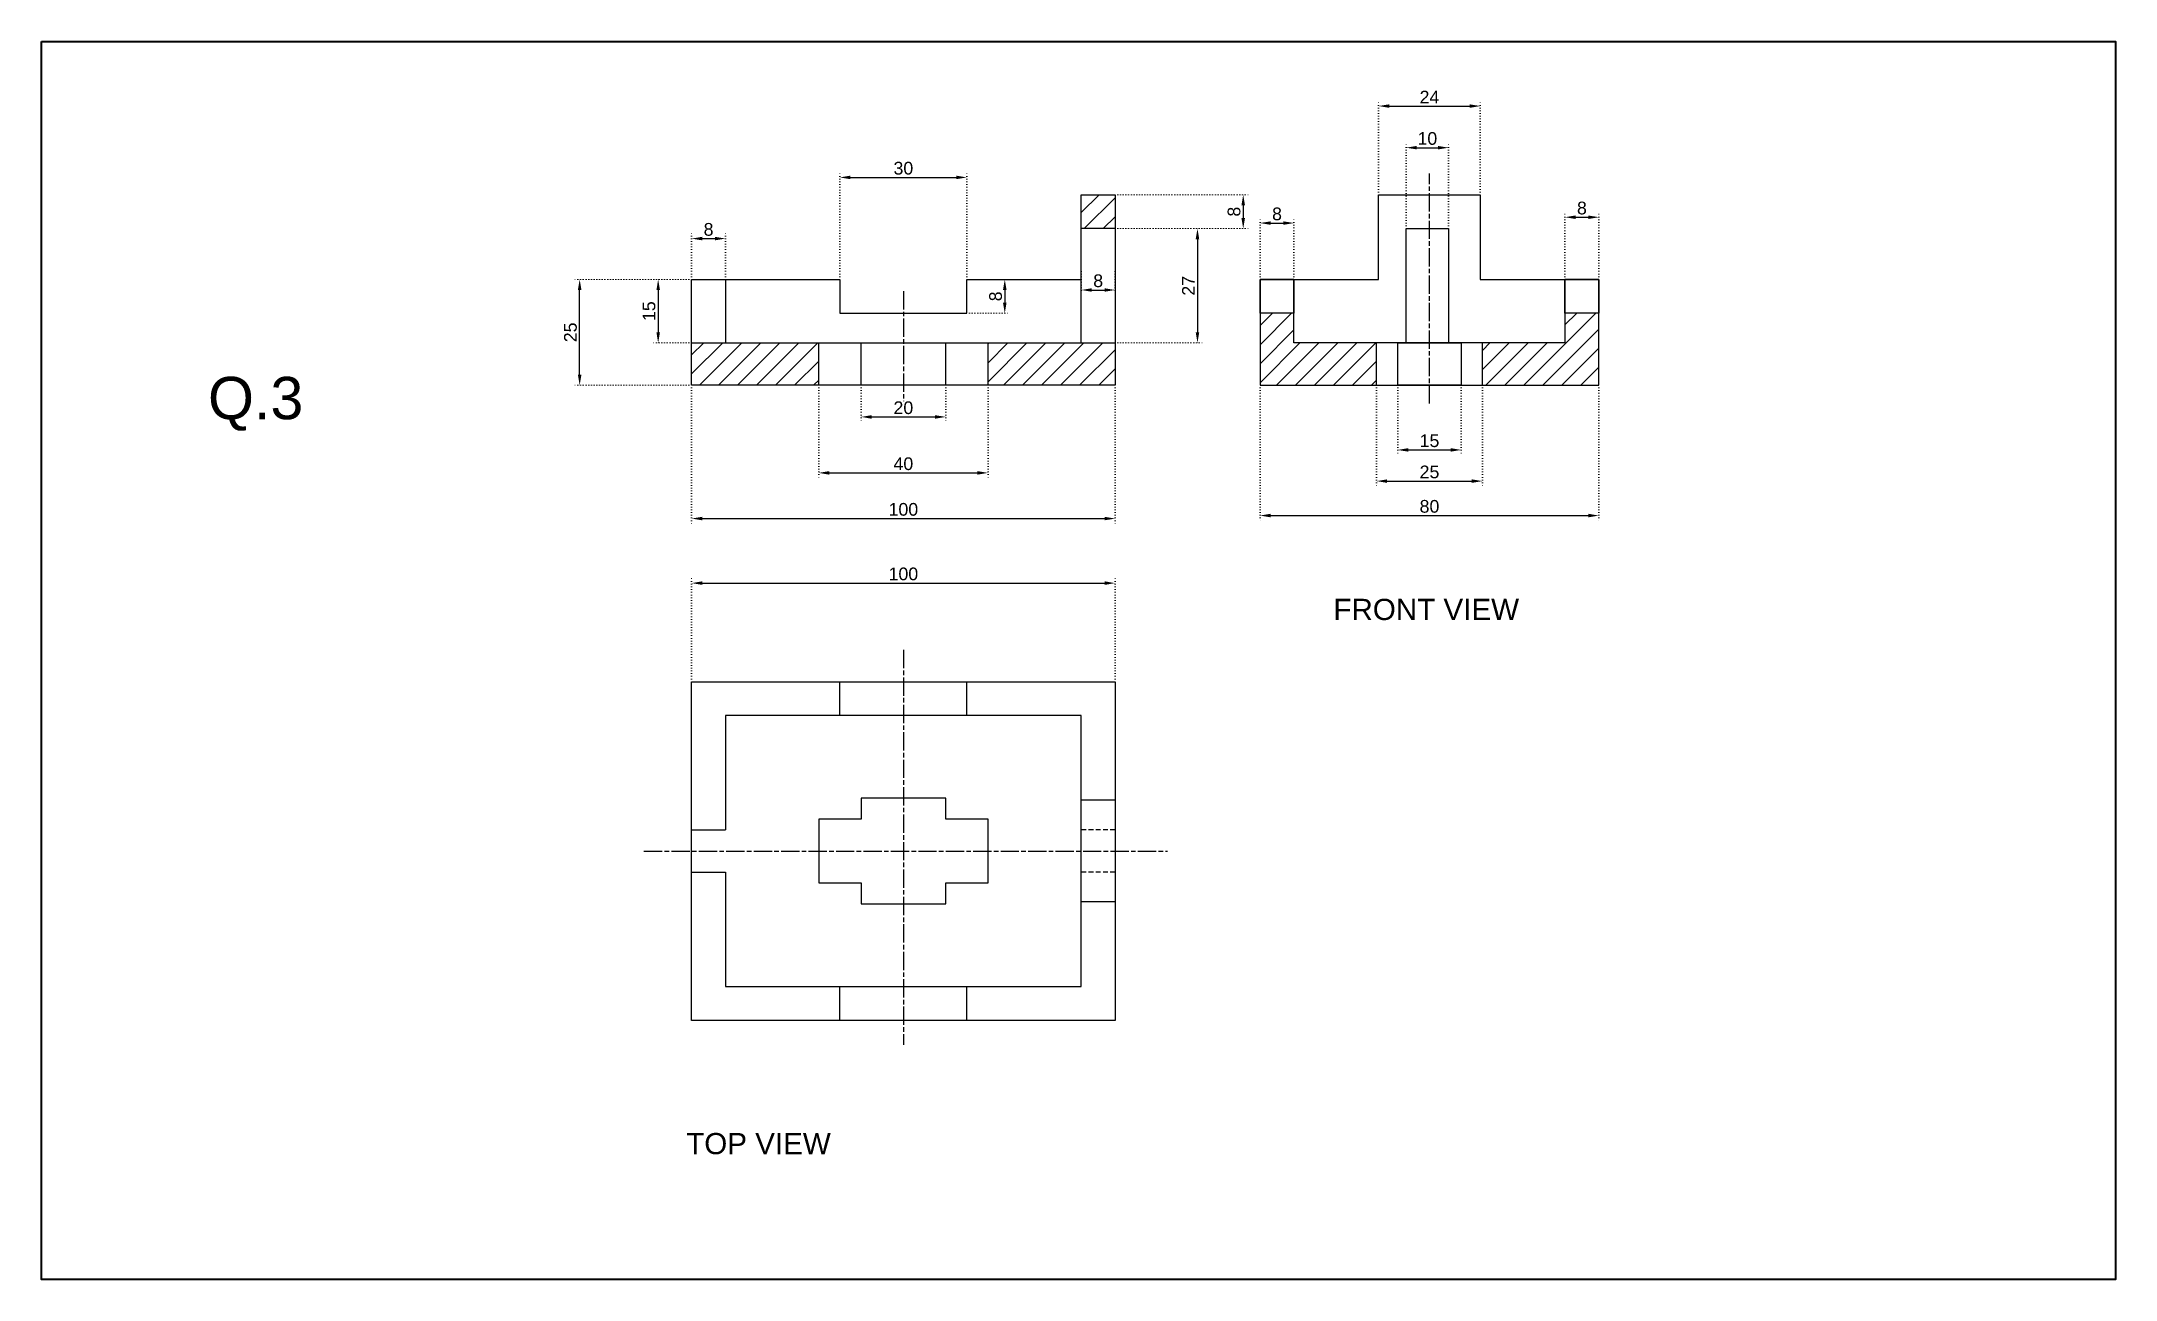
# Model space of a CAD drawing. Header units: millimetres. Extents: x 895 to 1985, y 570 to 1298.
# Drawn here: x 963.9 to 1453.6, y 570.2 to 862.6 of the extents above; entities that cross this region are included whole.
import ezdxf

# ---------------------------------------------------------------- set-up
doc = ezdxf.new("R2010")
doc.units = ezdxf.units.MM
doc.header["$LTSCALE"] = 0.18
for name, pattern in [('ACAD_ISO07W100', [3, 0, -3]), ('ACAD_ISO08W100', [36, 24, -3, 6, -3]), ('HIDDEN', [9.525, 6.35, -3.175])]:
    doc.linetypes.add(name, pattern=pattern)
for name, color, linetype in [('DotDash', 7, 'HIDDEN'), ('Dotted1', 7, 'Continuous'), ('UseNow', 7, 'ACAD_ISO08W100')]:
    doc.layers.add(name, color=color, linetype=linetype)
doc.layers.add('Layer1', color=7, linetype='ACAD_ISO08W100', lineweight=25)
doc.layers.add('rectangle', color=7, linetype='Continuous', lineweight=50)
doc.styles.get("Standard").update_dxf_attribs({"font": 'arial.ttf'})
doc.dimstyles.new('ISO-25', dxfattribs={"dimtxt": 3, "dimasz": 2.5, "dimexe": 1.25, "dimexo": 0.625, "dimtad": 1, "dimtxsty": 'Standard', "dimcen": 2.5, "dimclrd": 3, "dimclre": 2, "dimadec": 0, "dimazin": 0, "dimtfac": 1, "dimtmove": 0, "dimatfit": 3, "dimfxl": 1, "dimlwd": 25, "dimlwe": 20, "dimarcsym": 0})

msp = doc.modelspace()

# ---------------------------------------------------------------- texts
at = {"lineweight": 25, "char_height": 5, "attachment_point": 1}
for s, width, insert in [('FRONT VIEW', 75.5274947, (1268.93337, 730.99794)), ('TOP VIEW', 65.2483923, (1116.10937, 604.84614))]:
    msp.add_mtext_dynamic_manual_height_columns(s, width=width, gutter_width=12.5, heights=[0], dxfattribs=dict(at, insert=insert))
at = {"layer": 'DotDash', "insert": (1003.18932, 783.41712), "char_height": 10, "attachment_point": 1}
msp.add_mtext_dynamic_manual_height_columns('Q.3', width=74.1852468, gutter_width=12.5, heights=[0], dxfattribs=at)

# ---------------------------------------------------------------- blocks, each defined once
blk = doc.blocks.new('*D17')
at = {"layer": 'Defpoints', "color": 0, "linetype": 'ACAD_ISO07W100', "lineweight": 25, "transparency": 16777216}
for p in [(1117.39, 781.43), (1217.39, 781.43), (1217.39, 749.95)]:
    blk.add_point(p, dxfattribs=at)
at = {"layer": 'Dotted1', "color": 2, "linetype": 'ACAD_ISO07W100', "lineweight": 20, "transparency": 16777216}
for p, q in [((1117.39, 780.81), (1117.39, 748.7)), ((1217.39, 780.81), (1217.39, 748.7))]:
    blk.add_line(p, q, dxfattribs=at)
at = {"layer": 'Dotted1', "color": 3, "linetype": 'Continuous', "lineweight": 25, "transparency": 16777216}
blk.add_line((1119.89, 749.95), (1214.89, 749.95), dxfattribs=at)
at = {"layer": 'Dotted1', "color": 3, "linetype": 'ACAD_ISO07W100', "lineweight": 25, "transparency": 16777216}
for points in [[(1119.89, 750.37), (1119.89, 749.54), (1117.39, 749.95)], [(1214.89, 750.37), (1214.89, 749.54), (1217.39, 749.95)]]:
    blk.add_solid(points, dxfattribs=at)
at = {"layer": 'Dotted1', "color": 0, "linetype": 'ACAD_ISO07W100', "transparency": 16777216, "insert": (1167.39, 752.11), "char_height": 3, "attachment_point": 5}
blk.add_mtext('100', dxfattribs=at)
blk = doc.blocks.new('*D18')
at = {"layer": 'Defpoints', "color": 0, "linetype": 'ACAD_ISO07W100', "lineweight": 25, "transparency": 16777216}
for p in [(1090.95, 806.43), (1117.39, 806.43), (1117.39, 781.43)]:
    blk.add_point(p, dxfattribs=at)
at = {"layer": 'Dotted1', "color": 2, "linetype": 'ACAD_ISO07W100', "lineweight": 20, "transparency": 16777216}
for p, q in [((1116.77, 806.43), (1089.7, 806.43)), ((1116.77, 781.43), (1089.7, 781.43))]:
    blk.add_line(p, q, dxfattribs=at)
at = {"layer": 'Dotted1', "color": 3, "linetype": 'Continuous', "lineweight": 25, "transparency": 16777216}
blk.add_line((1090.95, 783.93), (1090.95, 803.93), dxfattribs=at)
at = {"layer": 'Dotted1', "color": 3, "linetype": 'ACAD_ISO07W100', "lineweight": 25, "transparency": 16777216}
for points in [[(1090.53, 803.93), (1091.37, 803.93), (1090.95, 806.43)], [(1090.53, 783.93), (1091.37, 783.93), (1090.95, 781.43)]]:
    blk.add_solid(points, dxfattribs=at)
at = {"layer": 'Dotted1', "color": 0, "linetype": 'ACAD_ISO07W100', "transparency": 16777216, "insert": (1088.79, 793.93), "char_height": 3, "attachment_point": 5, "rotation": 90}
blk.add_mtext('25', dxfattribs=at)
blk = doc.blocks.new('*D19')
at = {"layer": 'Defpoints', "color": 0, "linetype": 'ACAD_ISO07W100', "lineweight": 25, "transparency": 16777216}
for p in [(1117.39, 806.43), (1109.49, 791.43), (1117.39, 791.43)]:
    blk.add_point(p, dxfattribs=at)
at = {"layer": 'Dotted1', "color": 2, "linetype": 'ACAD_ISO07W100', "lineweight": 20, "transparency": 16777216}
for p, q in [((1116.77, 806.43), (1108.24, 806.43)), ((1116.77, 791.43), (1108.24, 791.43))]:
    blk.add_line(p, q, dxfattribs=at)
at = {"layer": 'Dotted1', "color": 3, "linetype": 'Continuous', "lineweight": 25, "transparency": 16777216}
blk.add_line((1109.49, 803.93), (1109.49, 793.93), dxfattribs=at)
at = {"layer": 'Dotted1', "color": 3, "linetype": 'ACAD_ISO07W100', "lineweight": 25, "transparency": 16777216}
for points in [[(1109.08, 803.93), (1109.91, 803.93), (1109.49, 806.43)], [(1109.08, 793.93), (1109.91, 793.93), (1109.49, 791.43)]]:
    blk.add_solid(points, dxfattribs=at)
at = {"layer": 'Dotted1', "color": 0, "linetype": 'ACAD_ISO07W100', "transparency": 16777216, "insert": (1107.34, 798.93), "char_height": 3, "attachment_point": 5, "rotation": 90}
blk.add_mtext('15', dxfattribs=at)
blk = doc.blocks.new('*D20')
at = {"layer": 'Defpoints', "color": 0, "linetype": 'ACAD_ISO07W100', "lineweight": 25, "transparency": 16777216}
for p in [(1125.39, 816.07), (1117.39, 806.43), (1125.39, 806.43)]:
    blk.add_point(p, dxfattribs=at)
at = {"layer": 'Dotted1', "color": 2, "linetype": 'ACAD_ISO07W100', "lineweight": 20, "transparency": 16777216}
for p, q in [((1117.39, 807.06), (1117.39, 817.32)), ((1125.39, 807.06), (1125.39, 817.32))]:
    blk.add_line(p, q, dxfattribs=at)
at = {"layer": 'Dotted1', "color": 3, "linetype": 'Continuous', "lineweight": 25, "transparency": 16777216}
blk.add_line((1119.89, 816.07), (1122.89, 816.07), dxfattribs=at)
at = {"layer": 'Dotted1', "color": 3, "linetype": 'ACAD_ISO07W100', "lineweight": 25, "transparency": 16777216}
for points in [[(1119.89, 816.49), (1119.89, 815.66), (1117.39, 816.07)], [(1122.89, 816.49), (1122.89, 815.66), (1125.39, 816.07)]]:
    blk.add_solid(points, dxfattribs=at)
at = {"layer": 'Dotted1', "color": 0, "linetype": 'ACAD_ISO07W100', "transparency": 16777216, "insert": (1121.39, 818.23), "char_height": 3, "attachment_point": 5}
blk.add_mtext('8', dxfattribs=at)
blk = doc.blocks.new('*D21')
at = {"layer": 'Defpoints', "color": 0, "linetype": 'ACAD_ISO07W100', "lineweight": 25, "transparency": 16777216}
for p in [(1147.39, 781.43), (1187.39, 781.43), (1187.39, 760.74)]:
    blk.add_point(p, dxfattribs=at)
at = {"layer": 'Dotted1', "color": 2, "linetype": 'ACAD_ISO07W100', "lineweight": 20, "transparency": 16777216}
for p, q in [((1147.39, 780.81), (1147.39, 759.49)), ((1187.39, 780.81), (1187.39, 759.49))]:
    blk.add_line(p, q, dxfattribs=at)
at = {"layer": 'Dotted1', "color": 3, "linetype": 'Continuous', "lineweight": 25, "transparency": 16777216}
blk.add_line((1149.89, 760.74), (1184.89, 760.74), dxfattribs=at)
at = {"layer": 'Dotted1', "color": 3, "linetype": 'ACAD_ISO07W100', "lineweight": 25, "transparency": 16777216}
for points in [[(1149.89, 761.15), (1149.89, 760.32), (1147.39, 760.74)], [(1184.89, 761.15), (1184.89, 760.32), (1187.39, 760.74)]]:
    blk.add_solid(points, dxfattribs=at)
at = {"layer": 'Dotted1', "color": 0, "linetype": 'ACAD_ISO07W100', "transparency": 16777216, "insert": (1167.39, 762.89), "char_height": 3, "attachment_point": 5}
blk.add_mtext('40', dxfattribs=at)
blk = doc.blocks.new('*D22')
at = {"layer": 'Defpoints', "color": 0, "linetype": 'ACAD_ISO07W100', "lineweight": 25, "transparency": 16777216}
for p in [(1157.39, 781.43), (1177.39, 781.43), (1177.39, 773.96)]:
    blk.add_point(p, dxfattribs=at)
at = {"layer": 'Dotted1', "color": 2, "linetype": 'ACAD_ISO07W100', "lineweight": 20, "transparency": 16777216}
for p, q in [((1157.39, 780.81), (1157.39, 772.71)), ((1177.39, 780.81), (1177.39, 772.71))]:
    blk.add_line(p, q, dxfattribs=at)
at = {"layer": 'Dotted1', "color": 3, "linetype": 'Continuous', "lineweight": 25, "transparency": 16777216}
blk.add_line((1159.89, 773.96), (1174.89, 773.96), dxfattribs=at)
at = {"layer": 'Dotted1', "color": 3, "linetype": 'ACAD_ISO07W100', "lineweight": 25, "transparency": 16777216}
for points in [[(1159.89, 774.37), (1159.89, 773.54), (1157.39, 773.96)], [(1174.89, 774.37), (1174.89, 773.54), (1177.39, 773.96)]]:
    blk.add_solid(points, dxfattribs=at)
at = {"layer": 'Dotted1', "color": 0, "linetype": 'ACAD_ISO07W100', "transparency": 16777216, "insert": (1167.39, 776.11), "char_height": 3, "attachment_point": 5}
blk.add_mtext('20', dxfattribs=at)
blk = doc.blocks.new('*D23')
at = {"layer": 'Defpoints', "color": 0, "linetype": 'ACAD_ISO07W100', "lineweight": 25, "transparency": 16777216}
for p in [(1182.39, 830.52), (1152.39, 806.43), (1182.39, 806.43)]:
    blk.add_point(p, dxfattribs=at)
at = {"layer": 'Dotted1', "color": 2, "linetype": 'ACAD_ISO07W100', "lineweight": 20, "transparency": 16777216}
for p, q in [((1152.39, 807.06), (1152.39, 831.77)), ((1182.39, 807.06), (1182.39, 831.77))]:
    blk.add_line(p, q, dxfattribs=at)
at = {"layer": 'Dotted1', "color": 3, "linetype": 'Continuous', "lineweight": 25, "transparency": 16777216}
blk.add_line((1154.89, 830.52), (1179.89, 830.52), dxfattribs=at)
at = {"layer": 'Dotted1', "color": 3, "linetype": 'ACAD_ISO07W100', "lineweight": 25, "transparency": 16777216}
for points in [[(1154.89, 830.94), (1154.89, 830.1), (1152.39, 830.52)], [(1179.89, 830.94), (1179.89, 830.1), (1182.39, 830.52)]]:
    blk.add_solid(points, dxfattribs=at)
at = {"layer": 'Dotted1', "color": 0, "linetype": 'ACAD_ISO07W100', "transparency": 16777216, "insert": (1167.39, 832.68), "char_height": 3, "attachment_point": 5}
blk.add_mtext('30', dxfattribs=at)
blk = doc.blocks.new('*D24')
at = {"layer": 'Defpoints', "color": 0, "linetype": 'ACAD_ISO07W100', "lineweight": 25, "transparency": 16777216}
for p in [(1209.39, 808.93), (1217.39, 808.93), (1217.39, 803.93)]:
    blk.add_point(p, dxfattribs=at)
at = {"layer": 'Dotted1', "color": 2, "linetype": 'ACAD_ISO07W100', "lineweight": 20, "transparency": 16777216}
for p, q in [((1209.39, 808.31), (1209.39, 802.68)), ((1217.39, 808.31), (1217.39, 802.68))]:
    blk.add_line(p, q, dxfattribs=at)
at = {"layer": 'Dotted1', "color": 3, "linetype": 'Continuous', "lineweight": 25, "transparency": 16777216}
blk.add_line((1211.89, 803.93), (1214.89, 803.93), dxfattribs=at)
at = {"layer": 'Dotted1', "color": 3, "linetype": 'ACAD_ISO07W100', "lineweight": 25, "transparency": 16777216}
for points in [[(1211.89, 804.35), (1211.89, 803.52), (1209.39, 803.93)], [(1214.89, 804.35), (1214.89, 803.52), (1217.39, 803.93)]]:
    blk.add_solid(points, dxfattribs=at)
at = {"layer": 'Dotted1', "color": 0, "linetype": 'ACAD_ISO07W100', "transparency": 16777216, "insert": (1213.39, 806.09), "char_height": 3, "attachment_point": 5}
blk.add_mtext('8', dxfattribs=at)
blk = doc.blocks.new('*D25')
at = {"layer": 'Defpoints', "color": 0, "linetype": 'ACAD_ISO07W100', "lineweight": 25, "transparency": 16777216}
for p in [(1182.39, 806.43), (1182.39, 798.43), (1191.34, 798.43)]:
    blk.add_point(p, dxfattribs=at)
at = {"layer": 'Dotted1', "color": 2, "linetype": 'ACAD_ISO07W100', "lineweight": 20, "transparency": 16777216}
for p, q in [((1183.02, 806.43), (1192.59, 806.43)), ((1183.02, 798.43), (1192.59, 798.43))]:
    blk.add_line(p, q, dxfattribs=at)
at = {"layer": 'Dotted1', "color": 3, "linetype": 'Continuous', "lineweight": 25, "transparency": 16777216}
blk.add_line((1191.34, 803.93), (1191.34, 800.93), dxfattribs=at)
at = {"layer": 'Dotted1', "color": 3, "linetype": 'ACAD_ISO07W100', "lineweight": 25, "transparency": 16777216}
for points in [[(1190.92, 803.93), (1191.76, 803.93), (1191.34, 806.43)], [(1190.92, 800.93), (1191.76, 800.93), (1191.34, 798.43)]]:
    blk.add_solid(points, dxfattribs=at)
at = {"layer": 'Dotted1', "color": 0, "linetype": 'ACAD_ISO07W100', "transparency": 16777216, "insert": (1189.18, 802.43), "char_height": 3, "attachment_point": 5, "rotation": 90}
blk.add_mtext('8', dxfattribs=at)
blk = doc.blocks.new('*D26')
at = {"layer": 'Defpoints', "color": 0, "linetype": 'ACAD_ISO07W100', "lineweight": 25, "transparency": 16777216}
for p in [(1217.39, 818.43), (1217.39, 791.43), (1236.84, 791.43)]:
    blk.add_point(p, dxfattribs=at)
at = {"layer": 'Dotted1', "color": 2, "linetype": 'ACAD_ISO07W100', "lineweight": 20, "transparency": 16777216}
for p, q in [((1218.02, 818.43), (1238.09, 818.43)), ((1218.02, 791.43), (1238.09, 791.43))]:
    blk.add_line(p, q, dxfattribs=at)
at = {"layer": 'Dotted1', "color": 3, "linetype": 'Continuous', "lineweight": 25, "transparency": 16777216}
blk.add_line((1236.84, 815.93), (1236.84, 793.93), dxfattribs=at)
at = {"layer": 'Dotted1', "color": 3, "linetype": 'ACAD_ISO07W100', "lineweight": 25, "transparency": 16777216}
for points in [[(1236.42, 815.93), (1237.25, 815.93), (1236.84, 818.43)], [(1236.42, 793.93), (1237.25, 793.93), (1236.84, 791.43)]]:
    blk.add_solid(points, dxfattribs=at)
at = {"layer": 'Dotted1', "color": 0, "linetype": 'ACAD_ISO07W100', "transparency": 16777216, "insert": (1234.7, 804.93), "char_height": 3, "attachment_point": 5, "rotation": 90}
blk.add_mtext('27', dxfattribs=at)
blk = doc.blocks.new('*D27')
at = {"layer": 'Defpoints', "color": 0, "linetype": 'ACAD_ISO07W100', "lineweight": 25, "transparency": 16777216}
for p in [(1217.39, 826.43), (1217.39, 818.43), (1247.64, 818.43)]:
    blk.add_point(p, dxfattribs=at)
at = {"layer": 'Dotted1', "color": 2, "linetype": 'ACAD_ISO07W100', "lineweight": 20, "transparency": 16777216}
for p, q in [((1218.02, 826.43), (1248.89, 826.43)), ((1218.02, 818.43), (1248.89, 818.43))]:
    blk.add_line(p, q, dxfattribs=at)
at = {"layer": 'Dotted1', "color": 3, "linetype": 'Continuous', "lineweight": 25, "transparency": 16777216}
blk.add_line((1247.64, 823.93), (1247.64, 820.93), dxfattribs=at)
at = {"layer": 'Dotted1', "color": 3, "linetype": 'ACAD_ISO07W100', "lineweight": 25, "transparency": 16777216}
for points in [[(1247.22, 823.93), (1248.06, 823.93), (1247.64, 826.43)], [(1247.22, 820.93), (1248.06, 820.93), (1247.64, 818.43)]]:
    blk.add_solid(points, dxfattribs=at)
at = {"layer": 'Dotted1', "color": 0, "linetype": 'ACAD_ISO07W100', "transparency": 16777216, "insert": (1245.48, 822.43), "char_height": 3, "attachment_point": 5, "rotation": 90}
blk.add_mtext('8', dxfattribs=at)
blk = doc.blocks.new('*D28')
at = {"layer": 'Defpoints', "color": 0, "linetype": 'ACAD_ISO07W100', "lineweight": 25, "transparency": 16777216}
for p in [(1251.62, 781.43), (1331.62, 781.43), (1331.62, 750.66)]:
    blk.add_point(p, dxfattribs=at)
at = {"layer": 'Dotted1', "color": 2, "linetype": 'ACAD_ISO07W100', "lineweight": 20, "transparency": 16777216}
for p, q in [((1251.62, 780.81), (1251.62, 749.41)), ((1331.62, 780.81), (1331.62, 749.41))]:
    blk.add_line(p, q, dxfattribs=at)
at = {"layer": 'Dotted1', "color": 3, "linetype": 'Continuous', "lineweight": 25, "transparency": 16777216}
blk.add_line((1254.12, 750.66), (1329.12, 750.66), dxfattribs=at)
at = {"layer": 'Dotted1', "color": 3, "linetype": 'ACAD_ISO07W100', "lineweight": 25, "transparency": 16777216}
for points in [[(1254.12, 751.08), (1254.12, 750.24), (1251.62, 750.66)], [(1329.12, 751.08), (1329.12, 750.24), (1331.62, 750.66)]]:
    blk.add_solid(points, dxfattribs=at)
at = {"layer": 'Dotted1', "color": 0, "linetype": 'ACAD_ISO07W100', "transparency": 16777216, "insert": (1291.62, 752.82), "char_height": 3, "attachment_point": 5}
blk.add_mtext('80', dxfattribs=at)
blk = doc.blocks.new('*D29')
at = {"layer": 'Defpoints', "color": 0, "linetype": 'ACAD_ISO07W100', "lineweight": 25, "transparency": 16777216}
for p in [(1279.12, 781.43), (1304.12, 781.43), (1304.12, 758.8)]:
    blk.add_point(p, dxfattribs=at)
at = {"layer": 'Dotted1', "color": 2, "linetype": 'ACAD_ISO07W100', "lineweight": 20, "transparency": 16777216}
for p, q in [((1279.12, 780.81), (1279.12, 757.55)), ((1304.12, 780.81), (1304.12, 757.55))]:
    blk.add_line(p, q, dxfattribs=at)
at = {"layer": 'Dotted1', "color": 3, "linetype": 'Continuous', "lineweight": 25, "transparency": 16777216}
blk.add_line((1281.62, 758.8), (1301.62, 758.8), dxfattribs=at)
at = {"layer": 'Dotted1', "color": 3, "linetype": 'ACAD_ISO07W100', "lineweight": 25, "transparency": 16777216}
for points in [[(1281.62, 759.21), (1281.62, 758.38), (1279.12, 758.8)], [(1301.62, 759.21), (1301.62, 758.38), (1304.12, 758.8)]]:
    blk.add_solid(points, dxfattribs=at)
at = {"layer": 'Dotted1', "color": 0, "linetype": 'ACAD_ISO07W100', "transparency": 16777216, "insert": (1291.62, 760.95), "char_height": 3, "attachment_point": 5}
blk.add_mtext('25', dxfattribs=at)
blk = doc.blocks.new('*D30')
at = {"layer": 'Defpoints', "color": 0, "linetype": 'ACAD_ISO07W100', "lineweight": 25, "transparency": 16777216}
for p in [(1284.12, 781.43), (1299.12, 781.43), (1299.12, 766.16)]:
    blk.add_point(p, dxfattribs=at)
at = {"layer": 'Dotted1', "color": 2, "linetype": 'ACAD_ISO07W100', "lineweight": 20, "transparency": 16777216}
for p, q in [((1284.12, 780.81), (1284.12, 764.91)), ((1299.12, 780.81), (1299.12, 764.91))]:
    blk.add_line(p, q, dxfattribs=at)
at = {"layer": 'Dotted1', "color": 3, "linetype": 'Continuous', "lineweight": 25, "transparency": 16777216}
blk.add_line((1286.62, 766.16), (1296.62, 766.16), dxfattribs=at)
at = {"layer": 'Dotted1', "color": 3, "linetype": 'ACAD_ISO07W100', "lineweight": 25, "transparency": 16777216}
for points in [[(1286.62, 766.58), (1286.62, 765.75), (1284.12, 766.16)], [(1296.62, 766.58), (1296.62, 765.75), (1299.12, 766.16)]]:
    blk.add_solid(points, dxfattribs=at)
at = {"layer": 'Dotted1', "color": 0, "linetype": 'ACAD_ISO07W100', "transparency": 16777216, "insert": (1291.62, 768.32), "char_height": 3, "attachment_point": 5}
blk.add_mtext('15', dxfattribs=at)
blk = doc.blocks.new('*D31')
at = {"layer": 'Defpoints', "color": 0, "linetype": 'ACAD_ISO07W100', "lineweight": 25, "transparency": 16777216}
for p in [(1259.62, 819.74), (1251.62, 806.43), (1259.62, 806.43)]:
    blk.add_point(p, dxfattribs=at)
at = {"layer": 'Dotted1', "color": 2, "linetype": 'ACAD_ISO07W100', "lineweight": 20, "transparency": 16777216}
for p, q in [((1251.62, 807.06), (1251.62, 820.99)), ((1259.62, 807.06), (1259.62, 820.99))]:
    blk.add_line(p, q, dxfattribs=at)
at = {"layer": 'Dotted1', "color": 3, "linetype": 'Continuous', "lineweight": 25, "transparency": 16777216}
blk.add_line((1254.12, 819.74), (1257.12, 819.74), dxfattribs=at)
at = {"layer": 'Dotted1', "color": 3, "linetype": 'ACAD_ISO07W100', "lineweight": 25, "transparency": 16777216}
for points in [[(1254.12, 820.15), (1254.12, 819.32), (1251.62, 819.74)], [(1257.12, 820.15), (1257.12, 819.32), (1259.62, 819.74)]]:
    blk.add_solid(points, dxfattribs=at)
at = {"layer": 'Dotted1', "color": 0, "linetype": 'ACAD_ISO07W100', "transparency": 16777216, "insert": (1255.62, 821.89), "char_height": 3, "attachment_point": 5}
blk.add_mtext('8', dxfattribs=at)
blk = doc.blocks.new('*D32')
at = {"layer": 'Defpoints', "color": 0, "linetype": 'ACAD_ISO07W100', "lineweight": 25, "transparency": 16777216}
for p in [(1331.62, 821.12), (1323.62, 806.43), (1331.62, 806.43)]:
    blk.add_point(p, dxfattribs=at)
at = {"layer": 'Dotted1', "color": 2, "linetype": 'ACAD_ISO07W100', "lineweight": 20, "transparency": 16777216}
for p, q in [((1323.62, 807.06), (1323.62, 822.37)), ((1331.62, 807.06), (1331.62, 822.37))]:
    blk.add_line(p, q, dxfattribs=at)
at = {"layer": 'Dotted1', "color": 3, "linetype": 'Continuous', "lineweight": 25, "transparency": 16777216}
blk.add_line((1326.12, 821.12), (1329.12, 821.12), dxfattribs=at)
at = {"layer": 'Dotted1', "color": 3, "linetype": 'ACAD_ISO07W100', "lineweight": 25, "transparency": 16777216}
for points in [[(1326.12, 821.53), (1326.12, 820.7), (1323.62, 821.12)], [(1329.12, 821.53), (1329.12, 820.7), (1331.62, 821.12)]]:
    blk.add_solid(points, dxfattribs=at)
at = {"layer": 'Dotted1', "color": 0, "linetype": 'ACAD_ISO07W100', "transparency": 16777216, "insert": (1327.62, 823.27), "char_height": 3, "attachment_point": 5}
blk.add_mtext('8', dxfattribs=at)
blk = doc.blocks.new('*D33')
at = {"layer": 'Defpoints', "color": 0, "linetype": 'ACAD_ISO07W100', "lineweight": 25, "transparency": 16777216}
for p in [(1303.62, 847.37), (1279.62, 826.43), (1303.62, 826.43)]:
    blk.add_point(p, dxfattribs=at)
at = {"layer": 'Dotted1', "color": 2, "linetype": 'ACAD_ISO07W100', "lineweight": 20, "transparency": 16777216}
for p, q in [((1279.62, 827.06), (1279.62, 848.62)), ((1303.62, 827.06), (1303.62, 848.62))]:
    blk.add_line(p, q, dxfattribs=at)
at = {"layer": 'Dotted1', "color": 3, "linetype": 'Continuous', "lineweight": 25, "transparency": 16777216}
blk.add_line((1282.12, 847.37), (1301.12, 847.37), dxfattribs=at)
at = {"layer": 'Dotted1', "color": 3, "linetype": 'ACAD_ISO07W100', "lineweight": 25, "transparency": 16777216}
for points in [[(1282.12, 847.78), (1282.12, 846.95), (1279.62, 847.37)], [(1301.12, 847.78), (1301.12, 846.95), (1303.62, 847.37)]]:
    blk.add_solid(points, dxfattribs=at)
at = {"layer": 'Dotted1', "color": 0, "linetype": 'ACAD_ISO07W100', "transparency": 16777216, "insert": (1291.62, 849.5), "char_height": 3, "attachment_point": 5}
blk.add_mtext('24', dxfattribs=at)
blk = doc.blocks.new('*D34')
at = {"layer": 'Defpoints', "color": 0, "linetype": 'ACAD_ISO07W100', "lineweight": 25, "transparency": 16777216}
for p in [(1296.12, 837.54), (1286.12, 818.43), (1296.12, 818.43)]:
    blk.add_point(p, dxfattribs=at)
at = {"layer": 'Dotted1', "color": 2, "linetype": 'ACAD_ISO07W100', "lineweight": 20, "transparency": 16777216}
for p, q in [((1286.12, 819.06), (1286.12, 838.79)), ((1296.12, 819.06), (1296.12, 838.79))]:
    blk.add_line(p, q, dxfattribs=at)
at = {"layer": 'Dotted1', "color": 3, "linetype": 'Continuous', "lineweight": 25, "transparency": 16777216}
blk.add_line((1288.62, 837.54), (1293.62, 837.54), dxfattribs=at)
at = {"layer": 'Dotted1', "color": 3, "linetype": 'ACAD_ISO07W100', "lineweight": 25, "transparency": 16777216}
for points in [[(1288.62, 837.96), (1288.62, 837.13), (1286.12, 837.54)], [(1293.62, 837.96), (1293.62, 837.13), (1296.12, 837.54)]]:
    blk.add_solid(points, dxfattribs=at)
at = {"layer": 'Dotted1', "color": 0, "linetype": 'ACAD_ISO07W100', "transparency": 16777216, "insert": (1291.12, 839.7), "char_height": 3, "attachment_point": 5}
blk.add_mtext('10', dxfattribs=at)
blk = doc.blocks.new('*D35')
at = {"layer": 'Defpoints', "color": 0, "linetype": 'ACAD_ISO07W100', "lineweight": 25, "transparency": 16777216}
for p in [(1217.39, 734.71), (1117.39, 711.43), (1217.39, 711.43)]:
    blk.add_point(p, dxfattribs=at)
at = {"layer": 'Dotted1', "color": 2, "linetype": 'ACAD_ISO07W100', "lineweight": 20, "transparency": 16777216}
for p, q in [((1117.39, 712.06), (1117.39, 735.96)), ((1217.39, 712.06), (1217.39, 735.96))]:
    blk.add_line(p, q, dxfattribs=at)
at = {"layer": 'Dotted1', "color": 3, "linetype": 'Continuous', "lineweight": 25, "transparency": 16777216}
blk.add_line((1119.89, 734.71), (1214.89, 734.71), dxfattribs=at)
at = {"layer": 'Dotted1', "color": 3, "linetype": 'ACAD_ISO07W100', "lineweight": 25, "transparency": 16777216}
for points in [[(1119.89, 735.13), (1119.89, 734.29), (1117.39, 734.71)], [(1214.89, 735.13), (1214.89, 734.29), (1217.39, 734.71)]]:
    blk.add_solid(points, dxfattribs=at)
at = {"layer": 'Dotted1', "color": 0, "linetype": 'ACAD_ISO07W100', "transparency": 16777216, "insert": (1167.39, 736.87), "char_height": 3, "attachment_point": 5}
blk.add_mtext('100', dxfattribs=at)

# ---------------------------------------------------------------- dimensions: what is measured, and where the dimension line sits
at = {"layer": 'Dotted1', "linetype": 'ACAD_ISO07W100'}
for base, p1, p2, picture, middle in [((1303.61706, 847.36705), (1279.61706, 826.43172), (1303.61706, 826.43172), '*D33', (1291.61706, 849.49819)), ((1296.11706, 837.54288), (1286.11706, 818.43172), (1296.11706, 818.43172), '*D34', (1291.11706, 839.6996)), ((1182.39008, 830.51843), (1152.39008, 806.43172), (1182.39008, 806.43172), '*D23', (1167.39008, 832.67617)), ((1259.61706, 819.73658), (1251.61706, 806.43172), (1259.61706, 806.43172), '*D31', (1255.61706, 821.8933)), ((1331.61706, 821.1181), (1323.61706, 806.43172), (1331.61706, 806.43172), '*D32', (1327.61706, 823.27482)), ((1125.39008, 816.07228), (1117.39008, 806.43172), (1125.39008, 806.43172), '*D20', (1121.39008, 818.229)), ((1217.39008, 803.93172), (1209.39008, 808.93172), (1217.39008, 808.93172), '*D24', (1213.39008, 806.08844)), ((1217.39008, 749.95261), (1117.39008, 781.43172), (1217.39008, 781.43172), '*D17', (1167.39008, 752.10933)), ((1187.39008, 760.7362), (1147.39008, 781.43172), (1187.39008, 781.43172), '*D21', (1167.39008, 762.89292)), ((1177.39008, 773.9581), (1157.39008, 781.43172), (1177.39008, 781.43172), '*D22', (1167.39008, 776.11482)), ((1331.61706, 750.66041), (1251.61706, 781.43172), (1331.61706, 781.43172), '*D28', (1291.61706, 752.81713)), ((1304.11706, 758.79605), (1279.11706, 781.43172), (1304.11706, 781.43172), '*D29', (1291.61706, 760.95277)), ((1299.11706, 766.16417), (1284.11706, 781.43172), (1299.11706, 781.43172), '*D30', (1291.61706, 768.32089)), ((1217.39008, 734.70925), (1117.39008, 711.43172), (1217.39008, 711.43172), '*D35', (1167.39008, 736.86596))]:
    dim = msp.add_linear_dim(base=base, p1=p1, p2=p2, dimstyle='ISO-25', dxfattribs=at)
    dim.commit()
    dim.dimension.update_dxf_attribs({"geometry": picture, "text_midpoint": middle})
for base, p1, p2, picture, middle in [((1247.63902, 818.43172), (1217.39008, 826.43172), (1217.39008, 818.43172), '*D27', (1245.4823, 822.43172)), ((1236.83522, 791.43172), (1217.39008, 818.43172), (1217.39008, 791.43172), '*D26', (1234.70408, 804.93172)), ((1090.94936, 806.43172), (1117.39008, 781.43172), (1117.39008, 806.43172), '*D18', (1088.79264, 793.93172)), ((1109.49446, 791.43172), (1117.39008, 806.43172), (1117.39008, 791.43172), '*D19', (1107.33774, 798.93172)), ((1191.34074, 798.43172), (1182.39008, 806.43172), (1182.39008, 798.43172), '*D25', (1189.18402, 802.43172))]:
    dim = msp.add_linear_dim(base=base, p1=p1, p2=p2, angle=90, dimstyle='ISO-25', dxfattribs=at)
    dim.commit()
    dim.dimension.update_dxf_attribs({"geometry": picture, "text_midpoint": middle})

# ---------------------------------------------------------------- hatches: boundary and pattern name
at = {"layer": 'Dotted1'}
h = msp.add_hatch(dxfattribs=at)
h.set_pattern_fill('ANSI31', color=256)
h.set_pattern_definition([(45, (1017.39, 531.4317), (-2.245064, 2.245064), [])])
h.paths.add_polyline_path([(1147.39008, 791.43172), (1117.39008, 791.43172), (1117.39008, 781.43172), (1147.39008, 781.43172)])
h.paths.add_polyline_path([(1217.39008, 791.43172), (1187.39008, 791.43172), (1187.39008, 781.43172), (1217.39008, 781.43172)])
h.paths.add_polyline_path([(1217.39008, 826.43172), (1209.39008, 826.43172), (1209.39008, 818.43172), (1217.39008, 818.43172)])
h = msp.add_hatch(dxfattribs=at)
h.set_pattern_fill('ANSI31', color=256)
h.set_pattern_definition([(45, (951.617, 531.4317), (-2.245064, 2.245064), [])])
h.paths.add_polyline_path([(1259.61706, 791.43172), (1259.61706, 798.43172), (1251.61706, 798.43172), (1251.61706, 781.43172), (1279.11706, 781.43172), (1279.11706, 791.43172)])
h.paths.add_polyline_path([(1331.61706, 781.43172), (1331.61706, 798.43172), (1323.61706, 798.43172), (1323.61706, 791.43172), (1304.11706, 791.43172), (1304.11706, 781.43172)])

# ---------------------------------------------------------------- linework, layer by layer
for p, q in [((1117.39008, 711.43172), (1117.39008, 711.43172)), ((1152.39008, 703.43172), (1152.39008, 711.43172)), ((1182.39008, 703.43172), (1182.39008, 711.43172)), ((1217.39008, 683.43172), (1209.39008, 683.43172)), ((1117.39008, 676.43172), (1125.39008, 676.43172)), ((1117.39008, 666.43172), (1125.39008, 666.43172)), ((1217.39008, 659.43172), (1209.39008, 659.43172)), ((1152.39008, 631.43172), (1152.39008, 639.43172)), ((1182.39008, 631.43172), (1182.39008, 639.43172))]:
    msp.add_line(p, q)
msp.add_lwpolyline([(1217.39008, 711.43172), (1217.39008, 631.43172), (1117.39008, 631.43172), (1117.39008, 711.43172)], close=True)
msp.add_lwpolyline([(1125.39008, 666.43172), (1125.39008, 639.43172), (1209.39008, 639.43172), (1209.39008, 703.43172), (1125.39008, 703.43172), (1125.39008, 676.43172)])
at = {"layer": 'DotDash'}
for p, q in [((1217.39008, 676.43172), (1209.39008, 676.43172)), ((1217.39008, 666.43172), (1209.39008, 666.43172))]:
    msp.add_line(p, q, dxfattribs=at)
at = {"layer": 'Dotted1'}
for p, q in [((1209.39008, 791.43172), (1209.39008, 826.43172)), ((1209.39008, 826.43172), (1217.39008, 826.43172)), ((1217.39008, 826.43172), (1217.39008, 781.43172)), ((1279.61706, 806.43172), (1279.61706, 826.43172)), ((1279.61706, 826.43172), (1303.61706, 826.43172)), ((1303.61706, 826.43172), (1303.61706, 806.43172)), ((1286.11706, 791.43172), (1286.11706, 818.43172)), ((1286.11706, 818.43172), (1296.11706, 818.43172)), ((1296.11706, 818.43172), (1296.11706, 791.43172)), ((1117.39008, 781.43172), (1117.39008, 806.43172)), ((1117.39008, 806.43172), (1125.39008, 806.43172)), ((1117.39008, 806.43172), (1152.39008, 806.43172)), ((1125.39008, 806.43172), (1125.39008, 791.43172)), ((1152.39008, 806.43172), (1152.39008, 798.43172)), ((1182.39008, 798.43172), (1182.39008, 806.43172)), ((1182.39008, 806.43172), (1209.39008, 806.43172)), ((1259.61706, 806.43172), (1251.61706, 806.43172)), ((1251.61706, 806.43172), (1251.61706, 781.43172)), ((1251.61706, 806.43172), (1279.61706, 806.43172)), ((1259.61706, 791.43172), (1259.61706, 806.43172)), ((1303.61706, 806.43172), (1331.61706, 806.43172)), ((1331.61706, 806.43172), (1323.61706, 806.43172)), ((1323.61706, 806.43172), (1323.61706, 791.43172)), ((1331.61706, 781.43172), (1331.61706, 806.43172)), ((1152.39008, 798.43172), (1182.39008, 798.43172)), ((1117.39008, 791.43172), (1217.39008, 791.43172)), ((1125.39008, 791.43172), (1209.39008, 791.43172)), ((1147.39008, 781.43172), (1147.39008, 791.43172)), ((1157.39008, 781.43172), (1157.39008, 791.43172)), ((1177.39008, 781.43172), (1177.39008, 791.43172)), ((1187.39008, 781.43172), (1187.39008, 791.43172)), ((1323.61706, 791.43172), (1259.61706, 791.43172)), ((1279.11706, 781.43172), (1279.11706, 791.43172)), ((1284.11706, 781.43172), (1284.11706, 791.43172)), ((1304.11706, 781.43172), (1304.11706, 791.43172)), ((1217.39008, 781.43172), (1117.39008, 781.43172)), ((1251.61706, 781.43172), (1331.61706, 781.43172))]:
    msp.add_line(p, q, dxfattribs=at)
for points in [[(1209.39008, 826.43172), (1217.39008, 826.43172), (1217.39008, 818.43172), (1209.39008, 818.43172)], [(1251.61706, 806.43172), (1259.61706, 806.43172), (1259.61706, 798.43172), (1251.61706, 798.43172)], [(1323.61706, 806.43172), (1331.61706, 806.43172), (1331.61706, 798.43172), (1323.61706, 798.43172)], [(1284.11706, 791.43172), (1299.11706, 791.43172), (1299.11706, 781.43172), (1284.11706, 781.43172)]]:
    msp.add_lwpolyline(points, close=True, dxfattribs=at)
for points in [[(1177.39008, 683.93172), (1157.39008, 683.93172)], [(1177.39008, 678.93172), (1177.39008, 683.93172), (1157.39008, 683.93172), (1157.39008, 678.93172)], [(1147.39008, 678.93172), (1147.39008, 663.93172)], [(1157.39008, 678.93172), (1147.39008, 678.93172), (1147.39008, 663.93172), (1157.39008, 663.93172)], [(1177.39008, 663.93172), (1187.39008, 663.93172), (1187.39008, 678.93172), (1177.39008, 678.93172)], [(1187.39008, 663.93172), (1187.39008, 678.93172)], [(1157.39008, 663.93172), (1157.39008, 658.93172), (1177.39008, 658.93172), (1177.39008, 663.93172)], [(1157.39008, 658.93172), (1177.39008, 658.93172)]]:
    msp.add_lwpolyline(points, dxfattribs=at)
at = {"layer": 'Layer1', "lineweight": 25}
for p, q in [((1291.61706, 777.10196), (1291.61706, 831.40928)), ((1167.39008, 803.66873), (1167.39008, 777.7081))]:
    msp.add_line(p, q, dxfattribs=at)
at = {"layer": 'rectangle', "lineweight": 40}
msp.add_lwpolyline([(963.87175, 862.62311), (1453.61569, 862.62311), (1453.61569, 570.24463), (963.87175, 570.24463)], close=True, dxfattribs=at)
at = {"layer": 'UseNow'}
for p, q in [((1167.39008, 718.92693), (1167.39008, 625.64085)), ((1106.13046, 671.43172), (1229.77774, 671.43172))]:
    msp.add_line(p, q, dxfattribs=at)

msp.set_redraw_order([(e.dxf.handle, doc.entitydb.next_handle()) for e in msp.query("TEXT MTEXT ATTDEF DIMENSION ARC_DIMENSION")])  # texts and dimensions are drawn at this point

doc.saveas('drawing.dxf')
